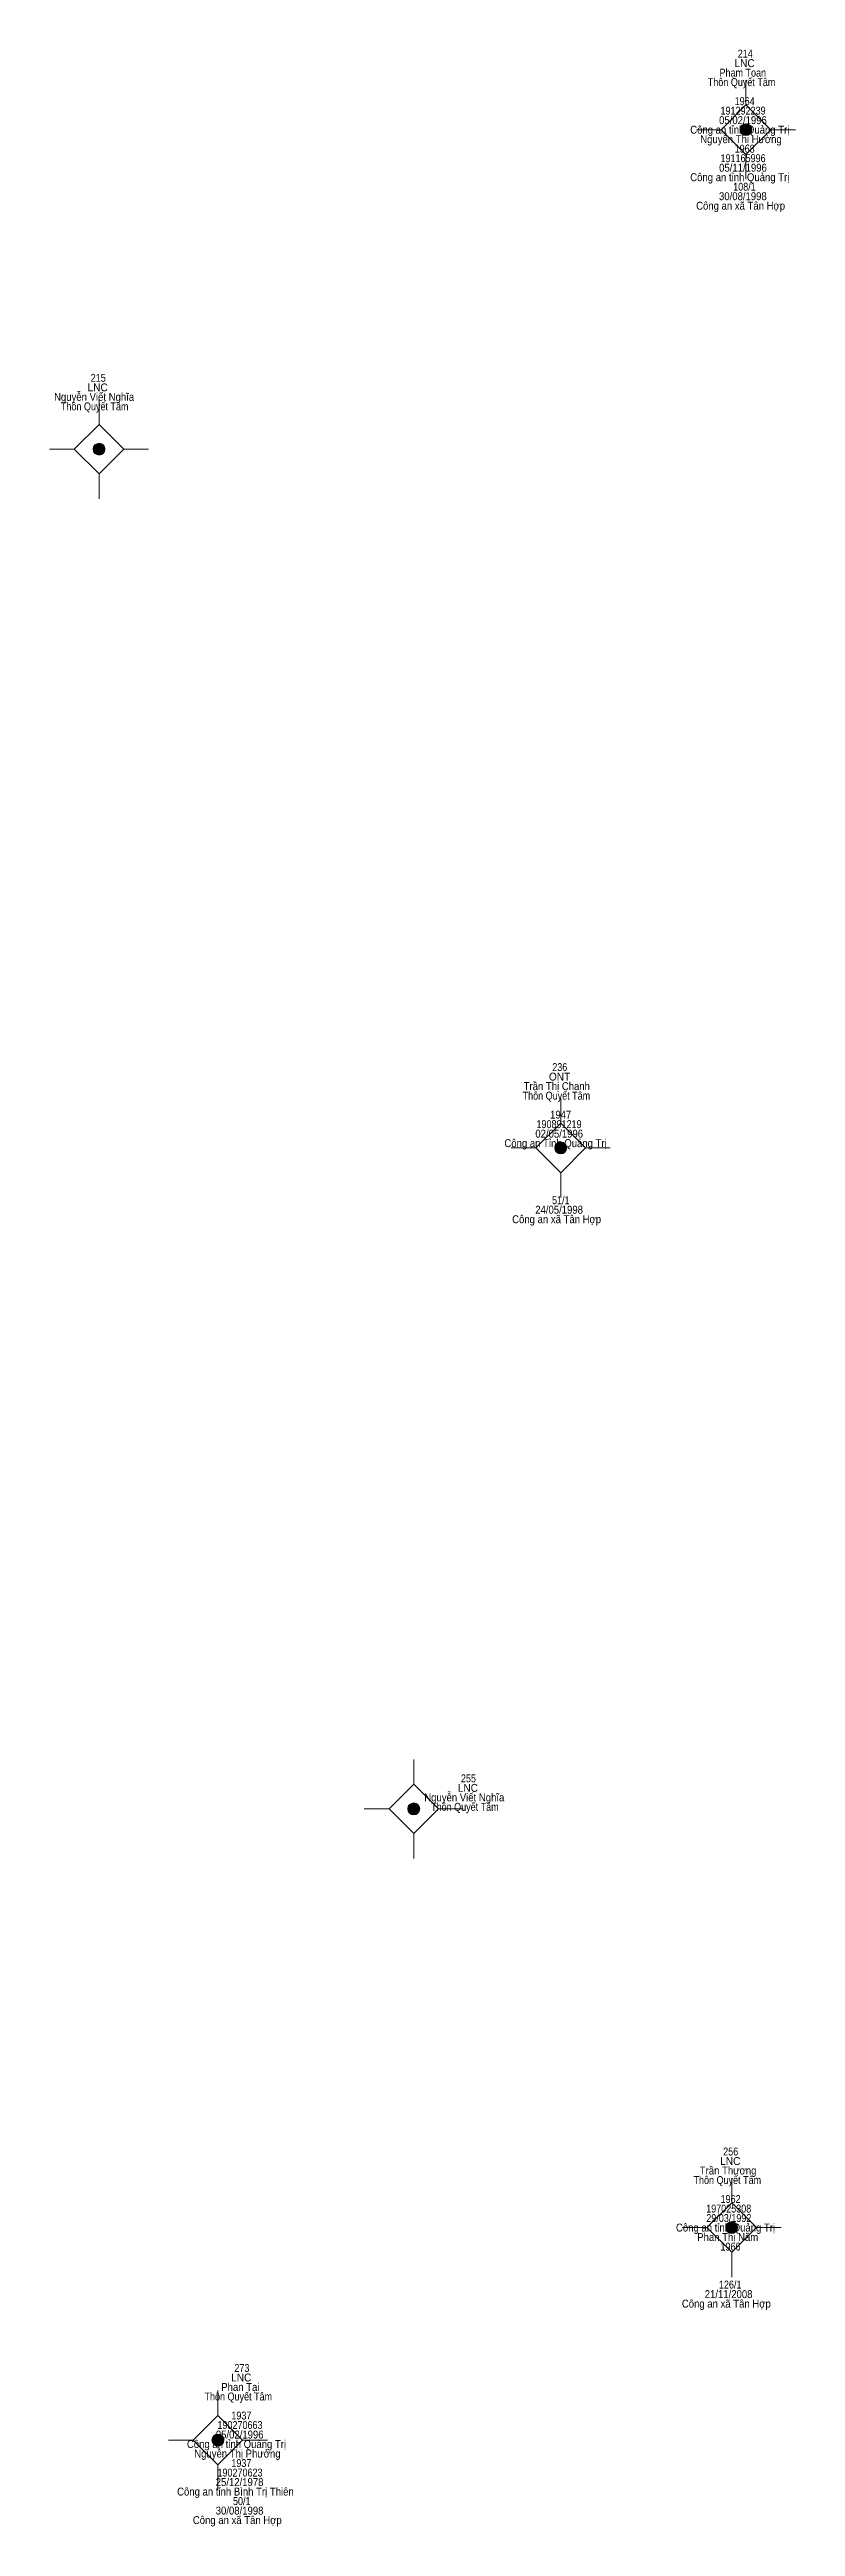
# Model space of a CAD drawing. Header units: metres. Extents: x 550999 to 552168, y 1840994 to 1841978.
# Drawn here: x 550998.9 to 551036.6, y 1841178.7 to 1841303.8 of the extents above; entities that cross this region are included whole.
import ezdxf
from ezdxf.enums import TextEntityAlignment as Align

# ---------------------------------------------------------------- set-up
doc = ezdxf.new("R2010")
doc.units = ezdxf.units.M
doc.header["$LTSCALE"] = 0.16
doc.layers.add('11', color=7, linetype='Continuous', lineweight=13)
doc.layers.add('15', color=7, linetype='Continuous')

msp = doc.modelspace()

# ---------------------------------------------------------------- texts
at = {"layer": '15'}
for s, width, p in [('214', 0.85, (551034.045, 1841303.38)), ('Thôn Quyết Tâm', 0.85, (551033.86, 1841301.94)), ('Phạm Toan', 0.85, (551033.92, 1841302.42)), ('LNC', 0.95, (551034.01, 1841302.9)), ('1964', 0.85, (551034.015, 1841300.98)), ('Công an tỉnh Quảng Trị', 0.9, (551033.77, 1841299.54)), ('05/02/1996', 0.9, (551033.93, 1841300.02)), ('191292239', 0.85, (551033.935, 1841300.5)), ('Nguyễn Thị Hường', 0.9, (551033.83, 1841299.06)), ('1968', 0.85, (551034.015, 1841298.58)), ('Công an tỉnh Quảng Trị', 0.9, (551033.77, 1841297.14)), ('05/11/1996', 0.9, (551033.93, 1841297.62)), ('191165996', 0.85, (551033.935, 1841298.1)), ('Công an xã Tân Hợp', 0.9, (551033.81, 1841295.7)), ('30/08/1998', 0.9, (551033.925, 1841296.18)), ('108/1', 0.85, (551034.005, 1841296.66)), ('215', 0.85, (551001.38, 1841287.01)), ('Nguyễn Viết Nghĩa', 0.9, (551001.17, 1841286.05)), ('LNC', 0.95, (551001.35, 1841286.53)), ('Thôn Quyết Tâm', 0.85, (551001.2, 1841285.57)), ('236', 0.85, (551024.68, 1841252.21)), ('Thôn Quyết Tâm', 0.85, (551024.51, 1841250.77)), ('Trần Thị Chanh', 0.9, (551024.53, 1841251.25)), ('ONT', 0.95, (551024.67, 1841251.73)), (' 1947', 0.9, (551024.66, 1841249.81)), (' Công an Tỉnh Quảng Trị', 0.9, (551024.4, 1841248.37)), (' 02/05/1996', 0.9, (551024.585, 1841248.85)), (' 190891219', 0.85, (551024.58, 1841249.33)), (' Công an xã Tân Hợp', 0.9, (551024.455, 1841244.53)), (' 24/05/1998', 0.9, (551024.58, 1841245.01)), (' 51/1', 0.85, (551024.67, 1841245.49)), ('LNC', 0.95, (551020.04, 1841215.82)), ('255', 0.85, (551020.07, 1841216.3)), ('Nguyễn Viết Nghĩa', 0.9, (551019.86, 1841215.34)), ('Thôn Quyết Tâm', 0.85, (551019.89, 1841214.86)), ('LNC', 0.95, (551033.29, 1841196.98)), ('256', 0.85, (551033.31, 1841197.46)), ('Thôn Quyết Tâm', 0.85, (551033.14, 1841196.02)), ('Trần Thương', 0.9, (551033.18, 1841196.5)), ('197025308', 0.85, (551033.21, 1841194.58)), ('1962', 0.85, (551033.305, 1841195.06)), ('Công an tỉnh Quảng Trị', 0.9, (551033.05, 1841193.62)), ('Phan Thị Năm', 0.9, (551033.16, 1841193.14)), ('29/03/1992', 0.85, (551033.215, 1841194.1)), ('1966', 0.85, (551033.3, 1841192.66)), ('126/1', 0.85, (551033.285, 1841190.74)), ('Công an xã Tân Hợp', 0.9, (551033.09, 1841189.78)), ('21/11/2008', 0.9, (551033.205, 1841190.26)), ('LNC', 0.95, (551008.6, 1841186.05)), ('273', 0.85, (551008.63, 1841186.53)), ('Thôn Quyết Tâm', 0.85, (551008.45, 1841185.09)), ('Phan Tại', 0.9, (551008.555, 1841185.57)), ('05/02/1996', 0.9, (551008.52, 1841183.17)), ('190270663', 0.85, (551008.535, 1841183.65)), ('1937', 0.85, (551008.605, 1841184.13)), ('Công an tỉnh Quảng Trị', 0.9, (551008.36, 1841182.69)), ('Nguyễn Thị Phưởng', 0.9, (551008.405, 1841182.21)), ('25/12/1978', 0.9, (551008.515, 1841180.77)), ('190270623', 0.85, (551008.535, 1841181.25)), ('1937', 0.85, (551008.605, 1841181.73)), ('Công an tỉnh Bình Trị Thiên', 0.9, (551008.305, 1841180.29)), ('50/1', 0.85, (551008.625, 1841179.81)), ('Công an xã Tân Hợp', 0.9, (551008.4, 1841178.85)), ('30/08/1998', 0.9, (551008.515, 1841179.33))]:
    msp.add_text(s, height=0.4, dxfattribs=dict(at, width=width)).set_placement(p, align=Align.CENTER)

# ---------------------------------------------------------------- hatches: boundary and pattern name
at = {"layer": '11'}
for points in [[(551034.3795, 1841299.74, 1), (551033.7795, 1841299.74, 1)], [(551001.7195, 1841283.61, 1), (551001.1195, 1841283.61, 1)], [(551025.0295, 1841248.33, 1), (551024.4295, 1841248.33, 1)], [(551017.6095, 1841214.96, 1), (551017.0095, 1841214.96, 1)], [(551033.6595, 1841193.82, 1), (551033.0595, 1841193.82, 1)], [(551007.7195, 1841183.09, 1), (551007.1195, 1841183.09, 1)]]:
    msp.add_hatch(color=256, dxfattribs=at).paths.add_polyline_path(points)

# ---------------------------------------------------------------- linework, layer by layer
for p, q in [((551034.08, 1841302.24), (551034.08, 1841300.99)), ((551032.83, 1841299.74), (551031.58, 1841299.74)), ((551036.58, 1841299.74), (551035.33, 1841299.74)), ((551034.08, 1841298.49), (551034.08, 1841297.24)), ((551001.42, 1841286.11), (551001.42, 1841284.86)), ((551000.17, 1841283.61), (550998.92, 1841283.61)), ((551003.92, 1841283.61), (551002.67, 1841283.61)), ((551001.42, 1841282.36), (551001.42, 1841281.11)), ((551024.73, 1841250.83), (551024.73, 1841249.58)), ((551023.48, 1841248.33), (551022.23, 1841248.33)), ((551027.23, 1841248.33), (551025.98, 1841248.33)), ((551024.73, 1841247.08), (551024.73, 1841245.83)), ((551017.31, 1841217.46), (551017.31, 1841216.21)), ((551016.06, 1841214.96), (551014.81, 1841214.96)), ((551019.81, 1841214.96), (551018.56, 1841214.96)), ((551017.31, 1841213.71), (551017.31, 1841212.46)), ((551033.36, 1841196.32), (551033.36, 1841195.07)), ((551032.11, 1841193.82), (551030.86, 1841193.82)), ((551035.86, 1841193.82), (551034.61, 1841193.82)), ((551033.36, 1841192.57), (551033.36, 1841191.32)), ((551007.42, 1841185.59), (551007.42, 1841184.34)), ((551006.17, 1841183.09), (551004.92, 1841183.09)), ((551009.92, 1841183.09), (551008.67, 1841183.09)), ((551007.42, 1841181.84), (551007.42, 1841180.59))]:
    msp.add_line(p, q, dxfattribs=at)
for points in [[(551034.08, 1841300.99), (551032.83, 1841299.74), (551034.08, 1841298.49), (551035.33, 1841299.74)], [(551001.42, 1841284.86), (551000.17, 1841283.61), (551001.42, 1841282.36), (551002.67, 1841283.61)], [(551024.73, 1841249.58), (551023.48, 1841248.33), (551024.73, 1841247.08), (551025.98, 1841248.33)], [(551017.31, 1841216.21), (551016.06, 1841214.96), (551017.31, 1841213.71), (551018.56, 1841214.96)], [(551033.36, 1841195.07), (551032.11, 1841193.82), (551033.36, 1841192.57), (551034.61, 1841193.82)], [(551007.42, 1841184.34), (551006.17, 1841183.09), (551007.42, 1841181.84), (551008.67, 1841183.09)]]:
    msp.add_lwpolyline(points, close=True, dxfattribs=at)
for centre in [(551034.0795, 1841299.74), (551001.4195, 1841283.61), (551024.7295, 1841248.33), (551017.3095, 1841214.96), (551033.3595, 1841193.82), (551007.4195, 1841183.09)]:
    msp.add_circle(centre, 0.3, dxfattribs=at)

msp.set_redraw_order([(e.dxf.handle, doc.entitydb.next_handle()) for e in msp.query("TEXT MTEXT ATTDEF DIMENSION ARC_DIMENSION")])  # texts and dimensions are drawn at this point

doc.saveas('drawing.dxf')
